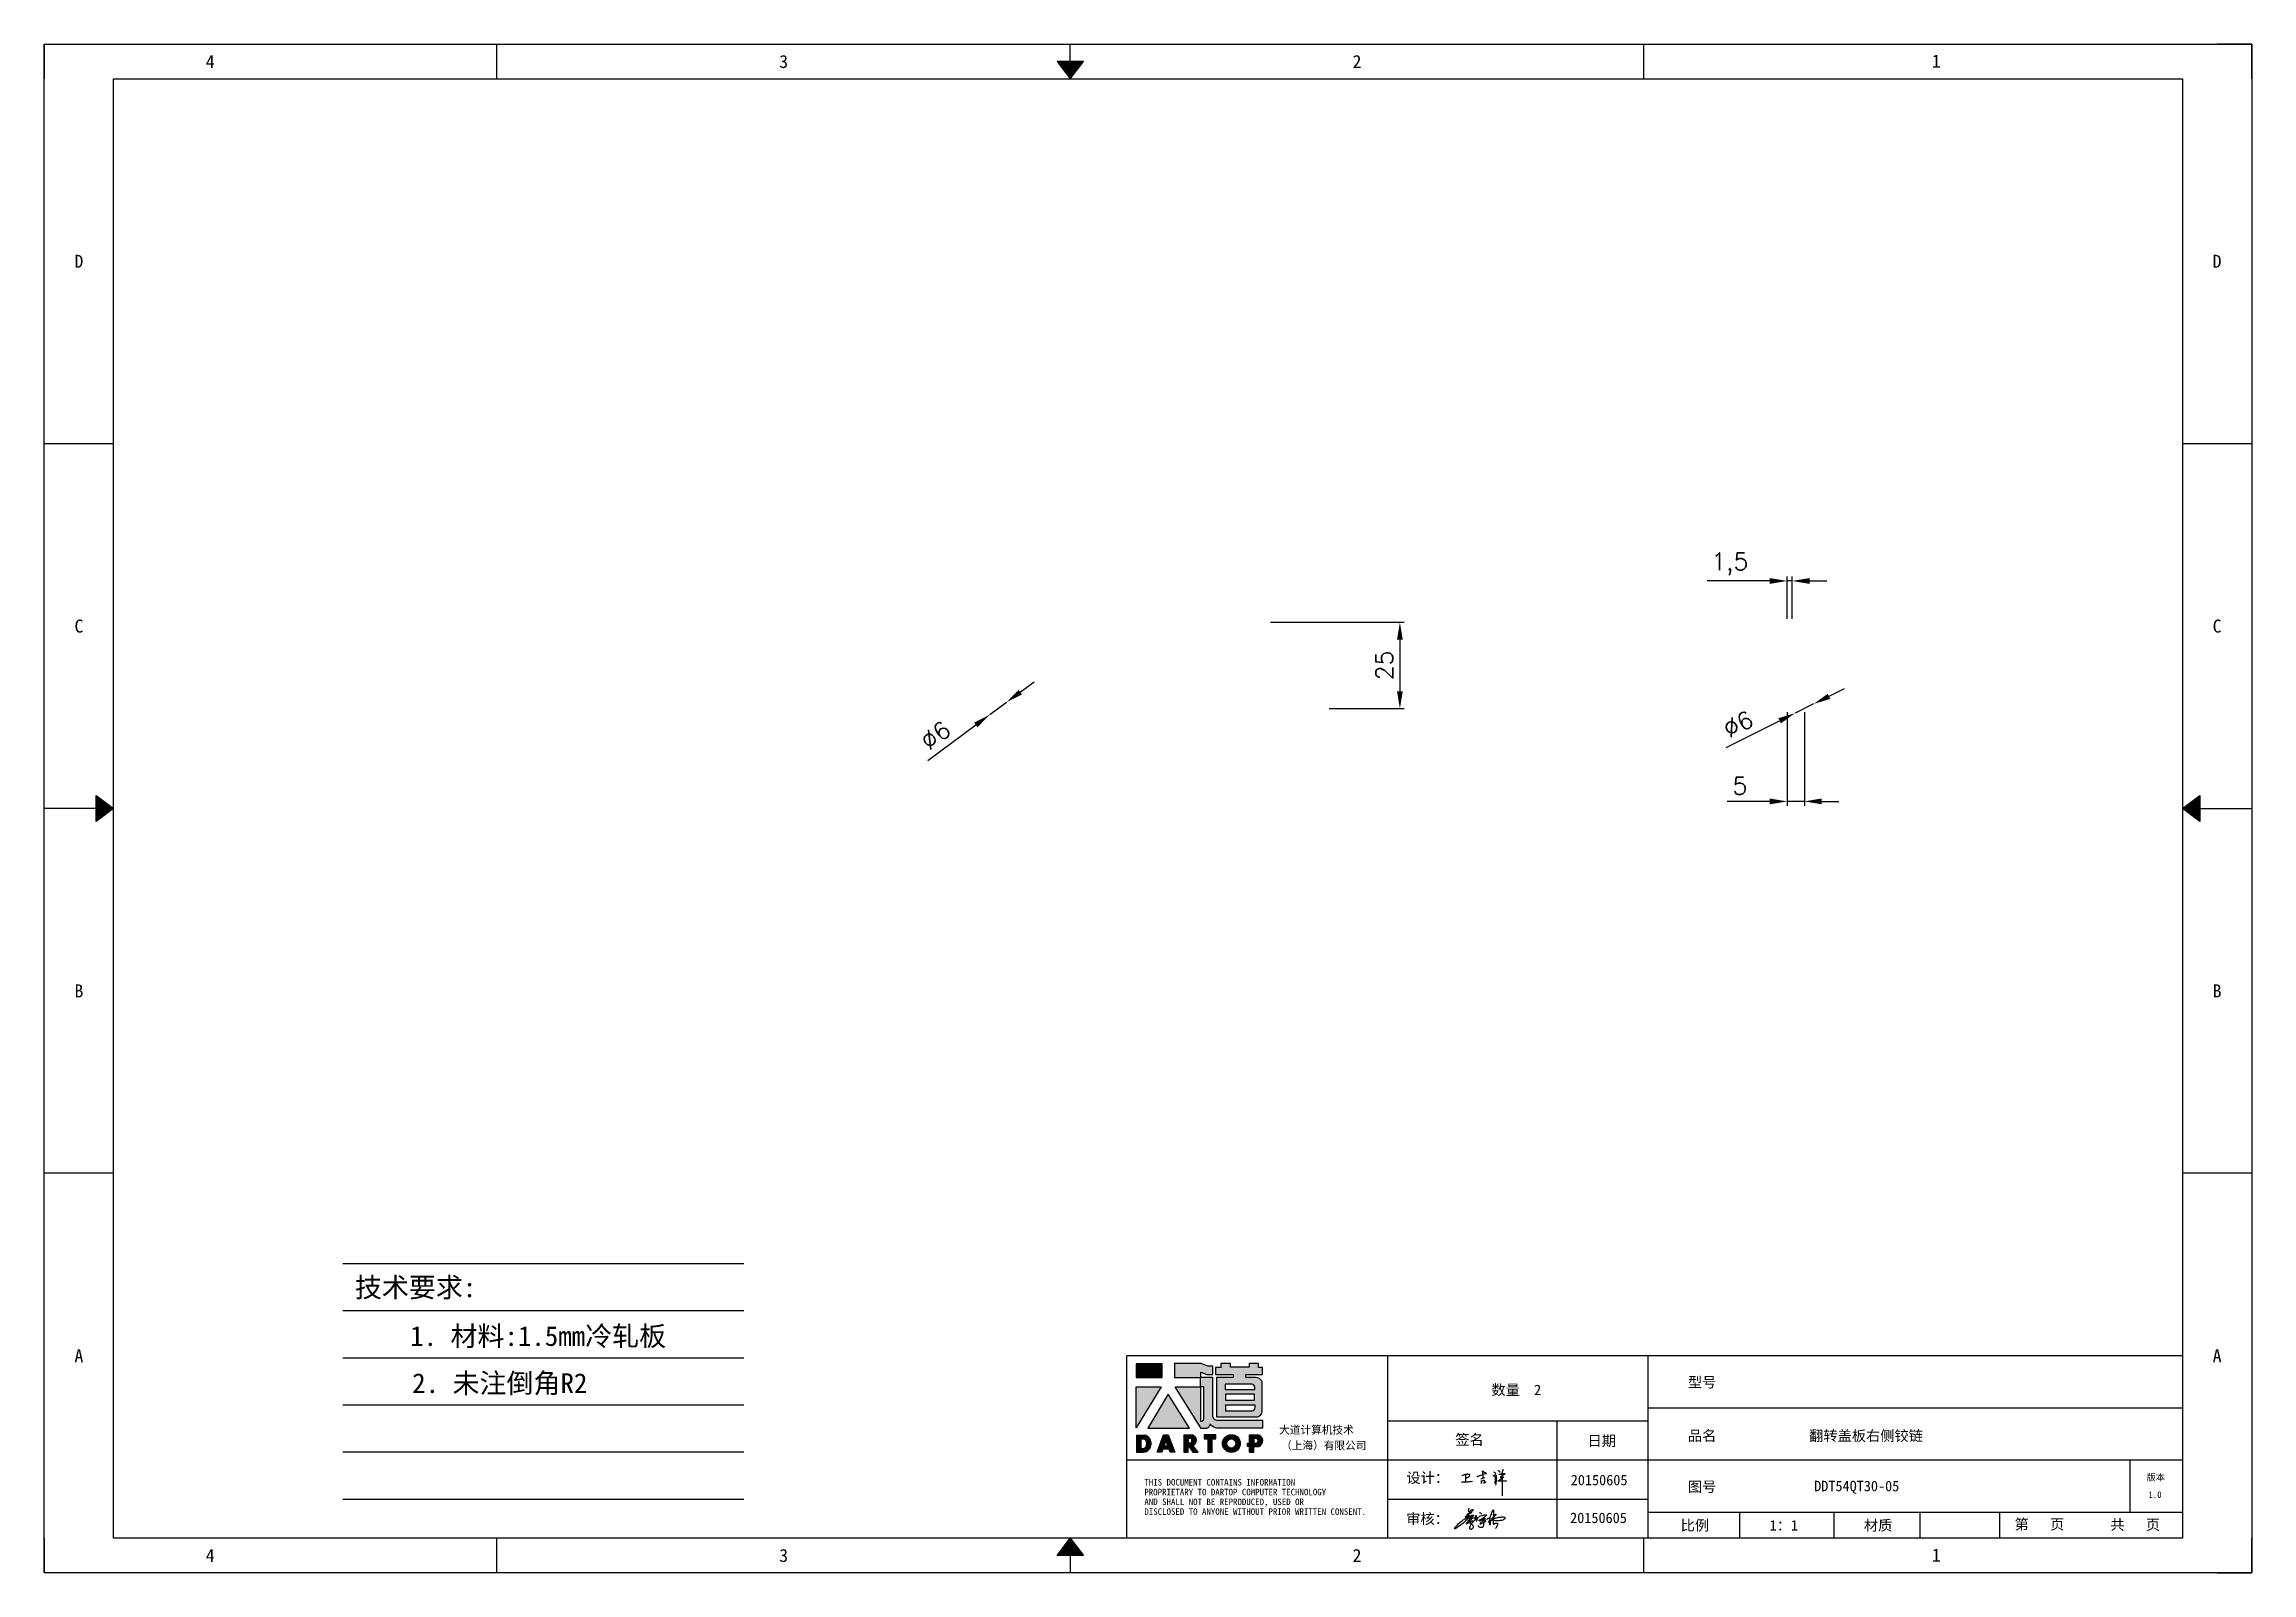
# Model space of a CAD drawing. Header units: millimetres. Extents: x 25928 to 50356, y -44172 to 20163.
# Drawn here: x 37550 to 38190, y -24390 to -23947 of the extents above; entities that cross this region are included whole.
import ezdxf
from ezdxf.enums import TextEntityAlignment as Align

# ---------------------------------------------------------------- set-up
doc = ezdxf.new("R2010")
doc.units = ezdxf.units.MM
doc.linetypes.add('DOT', pattern=[0.25, 0, -0.25])
doc.layers.add('4', color=7, linetype='Continuous')
doc.layers.add('print', color=30, linetype='Continuous')
doc.layers.add('dim', color=2, linetype='Continuous', lineweight=9)
doc.styles.add('Dartop', font='')
doc.styles.add('HZ', font='')
doc.styles.add('hzHT', font='simhei.ttf')
doc.styles.get("Standard").update_dxf_attribs({"font": 'txt', "bigfont": 'gbcbig.shx'})
doc.styles.get('Dartop').set_extended_font_data('FangSong_GB2312')
doc.styles.get('HZ').set_extended_font_data('SimSun')
doc.dimstyles.new('small', dxfattribs={"dimtxt": 5, "dimasz": 5, "dimexe": 1.25, "dimexo": 1, "dimgap": 2, "dimtad": 1, "dimtxsty": 'Standard', "dimcen": 2.5, "dimadec": 0, "dimazin": 0, "dimtfac": 1, "dimtmove": 0, "dimatfit": 3, "dimfxl": 0, "dimarcsym": 0})

msp = doc.modelspace()

# ---------------------------------------------------------------- texts
at = {"color": 0}
for s, height, style, p in [('1', 3.777, 'Dartop', (38098.12, -23951.915)), ('4', 3.777, 'Dartop', (37597.833, -23952.035)), ('3', 3.777, 'Dartop', (37764.022, -23952.035)), ('2', 3.777, 'Dartop', (37930.21, -23952.035)), ('D', 3.777, 'Dartop', (37559.771, -24009.949)), ('D', 3.777, 'Dartop', (38179.492, -24009.949)), ('C', 3.777, 'Dartop', (37559.771, -24115.705)), ('C', 3.777, 'Dartop', (38179.492, -24115.705)), ('B', 3.777, 'Dartop', (37559.771, -24221.462)), ('B', 3.777, 'Dartop', (38179.492, -24221.462)), ('A', 3.777, 'Dartop', (37559.771, -24327.218)), ('A', 3.777, 'Dartop', (38179.492, -24327.218)), ('型号', 3.0216, 'hzHT', (38030.24, -24334.904)), ('数量  2', 3.0216, 'hzHT', (37976.387, -24337.122)), ('签名', 3.0216, 'hzHT', (37962.813, -24351.522)), ('日期', 3.0216, 'hzHT', (38001.154, -24351.894)), ('品名', 3.0216, 'hzHT', (38030.24, -24350.415)), ('翻转盖板右侧铰链', 3.0216, 'hzHT', (38077.747, -24350.415)), ('20150605', 3.0216, 'hzHT', (38000.378, -24363.254)), ('图号', 3.0216, 'hzHT', (38030.24, -24365.184)), ('DDT54QT30-05', 3.0216, 'hzHT', (38075.048, -24364.987)), ('版本', 1.8885, 'hzHT', (38161.721, -24362.447)), ('1.0', 1.8885, 'Dartop', (38161.493, -24367.494)), ('20150605', 3.0216, 'hzHT', (38000.199, -24374.218)), ('比例', 3.0216, 'hzHT', (38028.133, -24376.397)), ('1：1', 3.0216, 'hzHT', (38053.932, -24376.397)), ('材质', 3.0216, 'hzHT', (38081.258, -24376.397)), ('第   页', 3.0216, 'hzHT', (38128, -24376.084)), ('共   页', 3.0216, 'hzHT', (38155.756, -24376.194)), ('4', 3.777, 'Dartop', (37597.833, -24385.132)), ('3', 3.777, 'Dartop', (37764.022, -24385.132)), ('2', 3.777, 'Dartop', (37930.21, -24385.132)), ('1', 3.777, 'Dartop', (38098.12, -24385.012))]:
    msp.add_text(s, height=height, dxfattribs=dict(at, style=style)).set_placement(p, align=Align.MIDDLE_CENTER)
at = {"style": 'HZ'}
for s, p in [('技术要求:', (37657.356, -24307.398)), ('      1. 材料:1.5mm冷轧板  ', (37685.072, -24321.52)), ('2. 未注倒角R2       ', (37695.402, -24335.17))]:
    msp.add_text(s, height=5.733, dxfattribs=at).set_placement(p, align=Align.MIDDLE_CENTER)
at = {"color": 0, "style": 'hzHT'}
for s, height, p in [('THIS DOCUMENT CONTAINS INFORMATION', 1.8885, (37868.581, -24364.855)), ('PROPRIETARY TO DARTOP COMPUTER TECHNOLOGY', 1.8885, (37868.581, -24367.688)), ('设计：', 3.0216, (37944.509, -24364.111)), ('AND SHALL NOT BE REPRODUCED, USED OR', 1.8885, (37868.581, -24370.521)), ('DISCLOSED TO ANYONE WITHOUT PRIOR WRITTEN CONSENT.', 1.8885, (37868.581, -24373.354)), ('审核：', 3.0216, (37944.464, -24376.01))]:
    msp.add_text(s, height=height, dxfattribs=at).set_placement(p)
at = {"layer": '4', "color": 0, "style": 'hzHT'}
for s, p in [('大道计算机技术', (37907.641, -24349.855)), ('（上海）有限公司', (37908.211, -24354.372))]:
    msp.add_text(s, height=2.2662, dxfattribs=at).set_placement(p)

# ---------------------------------------------------------------- blocks, each defined once
blk = doc.blocks.new('*D937')
at = {"layer": 'Defpoints', "color": 0}
for p in [(37823.75, -24141.39, 10.7), (37828.58, -24137.83, 10.7)]:
    blk.add_point(p, dxfattribs=at)
at = {"layer": 'dim', "color": 0, "lineweight": -2}
for p, q in [((37832.6, -24134.86), (37836.62, -24131.88)), ((37828.58, -24137.83), (37823.75, -24141.39)), ((37805.79, -24154.66), (37819.73, -24144.36))]:
    blk.add_line(p, q, dxfattribs=at)
at = {"layer": 'dim', "color": 0}
for points in [[(37832.1, -24134.18), (37833.1, -24135.53), (37828.58, -24137.83)], [(37819.24, -24143.69), (37820.23, -24145.03), (37823.75, -24141.39)]]:
    blk.add_solid(points, dxfattribs=at)
at = {"layer": 'dim', "color": 0, "insert": (37808.07, -24147.38), "char_height": 5, "attachment_point": 5, "rotation": 36.45241}
blk.add_mtext('∅6', dxfattribs=at)
blk = doc.blocks.new('*D938')
at = {"layer": 'Defpoints', "color": 0}
for p in [(37904.17, -24114.61, -10.8), (37921.17, -24139.61, -7.3), (37942.64, -24139.61)]:
    blk.add_point(p, dxfattribs=at)
at = {"layer": 'dim', "color": 0, "lineweight": -2}
for p, q in [((37905.17, -24114.61), (37943.89, -24114.61)), ((37942.64, -24119.61), (37942.64, -24134.61)), ((37922.17, -24139.61), (37943.89, -24139.61))]:
    blk.add_line(p, q, dxfattribs=at)
at = {"layer": 'dim', "color": 0}
for points in [[(37941.8, -24119.61), (37943.47, -24119.61), (37942.64, -24114.61)], [(37941.8, -24134.61), (37943.47, -24134.61), (37942.64, -24139.61)]]:
    blk.add_solid(points, dxfattribs=at)
at = {"layer": 'dim', "color": 0, "insert": (37938.14, -24127.11), "char_height": 5, "attachment_point": 5, "rotation": 90}
blk.add_mtext('25', dxfattribs=at)
blk = doc.blocks.new('*D939')
at = {"layer": 'Defpoints', "color": 0}
for p in [(38054.86, -24102.62), (38054.86, -24114.61, -674.27), (38056.36, -24114.61, -674.27)]:
    blk.add_point(p, dxfattribs=at)
at = {"layer": 'dim', "color": 0, "lineweight": -2}
for p, q in [((38049.86, -24102.62), (38031.69, -24102.62)), ((38054.86, -24113.61), (38054.86, -24101.37)), ((38056.36, -24102.62), (38054.86, -24102.62)), ((38056.36, -24113.61), (38056.36, -24101.37)), ((38061.36, -24102.62), (38066.36, -24102.62))]:
    blk.add_line(p, q, dxfattribs=at)
at = {"layer": 'dim', "color": 0}
for points in [[(38049.86, -24101.79), (38049.86, -24103.46), (38054.86, -24102.62)], [(38061.36, -24101.79), (38061.36, -24103.46), (38056.36, -24102.62)]]:
    blk.add_solid(points, dxfattribs=at)
at = {"layer": 'dim', "color": 0, "insert": (38038.27, -24097.71), "char_height": 5, "attachment_point": 5}
blk.add_mtext('1,5', dxfattribs=at)
blk = doc.blocks.new('*U862')
at = {"color": 254, "linetype": 'Continuous', "extrusion": (0, 0, -1)}
for points in [[(-17, 0.333), (-16.812, 0.25), (-17, 0.5)], [(-17, 0.333), (-17.188, 0.25), (-16.812, 0.25)], [(-17, 0.333), (-17, 0.5), (-17.188, 0.25)]]:
    blk.add_solid(points, dxfattribs=at)
blk = doc.blocks.new('*U861')
at = {"color": 254, "linetype": 'Continuous', "extrusion": (0, 0, -1)}
for points in [[(-33.167, 11), (-33, 11), (-33.25, 11.188)], [(-33.167, 11), (-33.25, 11.188), (-33.25, 10.812)], [(-33.167, 11), (-33.25, 10.812), (-33, 11)]]:
    blk.add_solid(points, dxfattribs=at)
blk = doc.blocks.new('*U863')
at = {"color": 254, "linetype": 'Continuous'}
for points in [[(17, 21.667), (17.188, 21.75), (16.812, 21.75)], [(17, 21.667), (16.812, 21.75), (17, 21.5)], [(17, 21.667), (17, 21.5), (17.188, 21.75)]]:
    blk.add_solid(points, dxfattribs=at)
blk = doc.blocks.new('*U860')
at = {"color": 254, "linetype": 'Continuous', "extrusion": (0, 0, -1)}
for points in [[(-0.833, 11), (-0.75, 10.812), (-0.75, 11.188)], [(-0.833, 11), (-0.75, 11.188), (-1, 11)], [(-0.833, 11), (-1, 11), (-0.75, 10.812)]]:
    blk.add_solid(points, dxfattribs=at)
blk = doc.blocks.new('dadao')
for p, q in [((48, 19.2), (44.9, 10.4)), ((44.9, 10.4), (51.2, 10.4)), ((51.2, 10.4), (48, 19.2))]:
    blk.add_line(p, q)
for points in [[(41.8, 121.6), (41.8, 143.7), (-0.4, 143.7), (-0.4, 121.6), (41.8, 121.6)], [(104.8, 122), (104.8, 130.3), (114.1, 126.3), (124.2, 126.3), (124.2, 139.6), (115.9, 139.6), (105.1, 143.9), (61.5, 143.9)], [(61.7, 144), (61.7, 121.3), (103.9, 121.3)], [(113.4, 38.7), (105.1, 38.7), (63, 106.5), (103.9, 106.5), (103.9, 120.9), (103.9, 121.3)], [(109.7, 53.6), (109.7, 106.2), (104.3, 106.2), (104.3, 50.4), (106.6, 50.4)], [(144.6, 94.4), (144.6, 84.8), (192, 84.8), (192, 94.1), (144.9, 94.1)], [(120.2, 45), (119.5, 45), (119.5, 44.6)], [(0, 28), (0, 0), (11.8, 0)], [(0.1, 28), (14, 28)], [(7.1, 21.8), (7.1, 6.1), (12, 6.1)], [(7.1, 21.8), (11.4, 21.8)], [(76.8, 28.2), (76.8, 0), (84.1, 0), (84.1, 11.1), (91.6, -0.1), (100.3, -0.1), (91.7, 11.1)], [(76.8, 28.2), (90.6, 28.2)], [(84, 22.7), (84, 15.3), (87.2, 15.3)], [(84, 22.7), (87.3, 22.7)], [(183.7, 0), (183.7, 9.6), (180.6, 9.6), (180.6, 14.9), (183.8, 14.9), (183.8, 28.1), (196.1, 28.1), (196.5, 28.1)], [(183.7, 0), (190.9, 0), (190.9, 9.6), (198.8, 9.6)], [(194.9, 22.3), (190.8, 22.3), (190.8, 15), (194.4, 15)]]:
    blk.add_lwpolyline(points)
blk.add_lwpolyline([(137.1, 144.2), (137.1, 137.9), (128.3, 137.9), (128.3, 126.5), (157.3, 126.5), (157.3, 121.5), (130.3, 121.5), (130.3, 57.5), (194.4, 57.5, 0.414214), (204.4, 67.5), (204.4, 111.3, 0.414214), (194.4, 121.3), (177.5, 121.3), (177.5, 126.3), (204.7, 126.3), (204.7, 137.7), (198.2, 137.7), (198.2, 143.9), (183.3, 143.9), (183.3, 138), (153, 138), (153, 144.2), (137.1, 144.2)], format="xyb", close=True)
for points in [[(104.8, 122), (123.4, 122), (123.4, 60, 0.414214), (131.4, 52), (204.8, 52), (204.8, 39.1), (131.7, 39.1)], [(144.3, 110.8), (144.3, 101.8), (192.3, 101.8), (192.3, 105.5, 0.414214), (187.3, 110.5), (144.3, 110.5)], [(144.6, 77), (144.6, 67.5), (187.6, 67.5, 0.414214), (192.6, 72.5), (192.6, 76.4), (144.6, 76.4)]]:
    blk.add_lwpolyline(points, format="xyb")
for points in [[(-0.3, 106.2), (40.4, 106.2), (-0.3, 39.7), (-0.3, 106.2)], [(51.7, 94.1), (18.4, 39.3), (86.2, 39.3)], [(43.8, 28.2), (51.8, 28.2), (62.6, -0.1), (55, -0.1), (53.2, 5), (42.9, 5), (41.1, 0), (33.6, 0)], [(110, 28.1), (110, 21.9), (116, 21.9), (116, -0.1), (123.2, -0.1), (123.2, 22), (129.2, 22), (129.2, 28.1), (110, 28.1)]]:
    blk.add_lwpolyline(points, close=True)
for radius in [14.5, 7.44]:
    blk.add_circle((154.2, 14.2), radius)
for centre, radius, start, end in [((99.2, 60.7), 12.6, 305.6399, 325.969), ((111.6, 46.7), 8.19, 282.9811, 347.6627), ((136, 61.7), 22.9, 226.7358, 259.3209), ((8.5, 13.9), 8.49, 294.2143, 69.7177), ((9.6, 14.2), 14.4, 278.6604, 72.3203), ((86.4, 19), 3.8, 282.527, 76.7196), ((88.6, 19.4), 8.95, 290.6073, 77.2124), ((193.7, 18.7), 3.8, 280.9891, 72.5513), ((195.7, 18.6), 9.51, 288.8959, 85.2442)]:
    blk.add_arc(centre, radius, start, end)
blk = doc.blocks.new('h')
for p, q in [((20768.1, -2360.9), (20773, -2359.1)), ((20769.5, -2366.9), (20769.8, -2370.6)), ((20769.8, -2370.6), (20770.9, -2378)), ((20770.9, -2378), (20771.5, -2370.6)), ((20772.4, -2369.3), (20774.9, -2367.8)), ((20773, -2359.1), (20784.1, -2355.2)), ((20773.3, -2331.8), (20775.3, -2338.7)), ((20789.1, -2340.9), (20773.5, -2331.9)), ((20775.3, -2338.7), (20775.6, -2351.2)), ((20775.6, -2351.2), (20775.5, -2357.3)), ((20782.2, -2369.2), (20780, -2377.1)), ((20780, -2377.1), (20788.3, -2371.3)), ((20780.1, -2366.4), (20780.8, -2366.4)), ((20781.9, -2367.4), (20782.2, -2369.2)), ((20845.7, -2343.5), (20848.4, -2353)), ((20848.9, -2370.3), (20847.9, -2424)), ((20848.4, -2353), (20848.9, -2370.3))]:
    blk.add_line(p, q)
for points in [[(20696.6, -2372.4, 0.002073), (20710.6, -2371.9, 0.016137), (20719.6, -2371.3, 0.008314), (20736.9, -2369.3)], [(20699.1, -2348.2, -0.029745), (20704.6, -2345.4, -0.046842), (20708.4, -2344.2, -0.00919), (20714.3, -2343, -0.018517), (20717.2, -2342.5, -0.037841), (20720.3, -2342.4, -0.039541), (20723.2, -2342.8, -0.149785), (20726, -2344.3, -0.204935), (20726.9, -2346.6, -0.074872), (20726.5, -2348.3, -0.061615), (20725.6, -2350.3, -0.034204), (20723.8, -2352.6, -0.045776), (20722.3, -2354.1, -0.054985), (20720.4, -2355.3, -0.036348), (20717.3, -2356.5, -0.067752), (20715.7, -2356.8, -0.043553), (20713.2, -2356.7)], [(20755, -2351.9, -0.024077), (20759.9, -2350.1, -0.013147), (20768.7, -2346.5, -0.00522), (20775.4, -2344.1, -0.018517), (20777.3, -2343.4, -0.008274), (20786.3, -2341, -0.039541), (20788.3, -2340.8, -0.079216), (20789.4, -2341, -0.204935)], [(20813.5, -2350.1, 0.007348), (20815.9, -2348.7, 0.008421), (20818, -2347.3, 0.009459), (20819.7, -2346.2, -0.016325), (20820.7, -2345.5, -0.173771), (20821.8, -2345.3, -0.085159), (20823.9, -2346, -0.125883), (20826, -2347.9, -0.160659), (20826.6, -2350.1, -0.010447), (20826.5, -2352.3, -0.008247), (20826.2, -2355.1, -0.002698), (20825.3, -2374, 0.001562), (20823.9, -2383.7, 0.016137)], [(20816.8, -2335, -0.053561), (20819.6, -2336.1, -0.075272), (20821.3, -2337.3, -0.005295), (20822.5, -2338.5, -0.009337), (20823.1, -2339.1, -0.026146), (20823.7, -2339.8, -0.016644), (20824.5, -2340.9)], [(20832.1, -2329.2, -0.053561), (20834.9, -2330.3, -0.075272), (20836.7, -2331.5, -0.005295), (20837.8, -2332.6, -0.009337), (20838.5, -2333.3, -0.026146), (20839, -2334, -0.016644), (20839.8, -2335.1)], [(20836, -2343.7, -0.02797), (20842.1, -2342.6, -0.048868), (20845.6, -2342.2, -0.00919), (20851.1, -2341.4, -0.018517), (20853.9, -2341.1, -0.037841), (20856.7, -2341.2, -0.039541), (20859.4, -2341.6, -0.018282), (20840.6, -2354.7, -0.000937)], [(20847.6, -2340.2, 0.021784), (20849.6, -2335.9, 0.028296), (20850.8, -2332.4, 0.008136), (20851.9, -2328.2, 0.028913), (20852.2, -2327, 0.08193), (20852.1, -2325.9, 0.075058), (20851.7, -2324.7, 0.275043)]]:
    blk.add_lwpolyline(points, format="xyb")
for points in [[(20711.3, -2343.5), (20711.3, -2343.5), (20711.5, -2355.8), (20710.7, -2368), (20710.6, -2371.9)], [(20821.5, -2350.6), (20822.4, -2359.2), (20822.2, -2364.9), (20821.7, -2369), (20821.3, -2376.3), (20823.6, -2368.5), (20827.2, -2366.3), (20829.5, -2366.3)], [(20840.6, -2354.7), (20850, -2354.7), (20855, -2354.3), (20845.9, -2361.1), (20840.5, -2364), (20833, -2367.5), (20863.2, -2367.4), (20865.9, -2367.3)]]:
    blk.add_lwpolyline(points)
for centre, radius, start, end in [((20773.7, -2371.2), 2.3, 121.9907, 163.60158), ((20787.5, -2406), 40.3, 100.61827, 108.24823), ((20780.8, -2367.6), 1.15, 9.4675, 90)]:
    blk.add_arc(centre, radius, start, end)
blk = doc.blocks.new('*D950')
at = {"layer": 'Defpoints', "color": 0}
for p in [(38054.86, -24139.61, -664.09), (38059.86, -24139.61, -664.09), (38054.86, -24166.53)]:
    blk.add_point(p, dxfattribs=at)
at = {"layer": 'dim', "color": 0, "lineweight": -2}
for p, q in [((38054.86, -24140.61), (38054.86, -24167.78)), ((38059.86, -24140.61), (38059.86, -24167.78)), ((38049.86, -24166.53), (38037.52, -24166.53)), ((38059.86, -24166.53), (38054.86, -24166.53)), ((38064.86, -24166.53), (38069.86, -24166.53))]:
    blk.add_line(p, q, dxfattribs=at)
at = {"layer": 'dim', "color": 0}
for points in [[(38049.86, -24165.69), (38049.86, -24167.36), (38054.86, -24166.53)], [(38064.86, -24165.69), (38064.86, -24167.36), (38059.86, -24166.53)]]:
    blk.add_solid(points, dxfattribs=at)
at = {"layer": 'dim', "color": 0, "insert": (38041.19, -24162.03), "char_height": 5, "attachment_point": 5}
blk.add_mtext('5', dxfattribs=at)
blk = doc.blocks.new('*D951')
at = {"layer": 'Defpoints', "color": 0}
for p in [(38057.17, -24140.94, -747.09), (38062.54, -24138.28, -747.09)]:
    blk.add_point(p, dxfattribs=at)
at = {"layer": 'dim', "color": 0, "lineweight": -2}
for p, q in [((38067.02, -24136.05), (38071.5, -24133.83)), ((38062.54, -24138.28), (38057.17, -24140.94)), ((38037.16, -24150.87), (38052.69, -24143.16))]:
    blk.add_line(p, q, dxfattribs=at)
at = {"layer": 'dim', "color": 0}
for points in [[(38066.65, -24135.31), (38067.39, -24136.8), (38062.54, -24138.28)], [(38052.32, -24142.42), (38053.06, -24143.91), (38057.17, -24140.94)]]:
    blk.add_solid(points, dxfattribs=at)
at = {"layer": 'dim', "color": 0, "insert": (38040.69, -24144.1), "char_height": 5, "attachment_point": 5, "rotation": 26.39106}
blk.add_mtext('∅6', dxfattribs=at)
blk = doc.blocks.new('CAIYUQIANG')
for p, q in [((27648.2, -25062.5), (27649.9, -25061)), ((27649.9, -25061), (27651.9, -25059.4)), ((27651.9, -25059.4), (27654.7, -25057.2)), ((27654.7, -25057.2), (27656.5, -25055.9)), ((27656.5, -25055.9), (27658.3, -25054.6)), ((27659.8, -25060.4), (27656.6, -25063.3)), ((27658.3, -25054.6), (27659.6, -25053.7)), ((27659.6, -25053.7), (27662.2, -25052.1)), ((27660.6, -25059.8), (27659.8, -25060.4)), ((27663.6, -25056.9), (27660.6, -25059.8)), ((27662.2, -25052.1), (27664.9, -25050.5)), ((27662.9, -25048.8), (27669.7, -25045.8)), ((27663.2, -25048.6), (27662.9, -25048.8)), ((27663.6, -25048.1), (27663.2, -25048.6)), ((27665.3, -25046.6), (27663.6, -25048.1)), ((27666.3, -25053.5), (27663.6, -25056.9)), ((27664.9, -25050.5), (27668.5, -25048.7)), ((27667.5, -25060.4), (27664.9, -25062)), ((27667.4, -25044.9), (27665.3, -25046.6)), ((27675.7, -25037.4), (27665.9, -25043)), ((27665.9, -25043), (27677.3, -25038.1)), ((27668.2, -25051.4), (27666.3, -25053.5)), ((27670.6, -25042.2), (27667.4, -25044.9)), ((27670.3, -25058.4), (27667.5, -25060.4)), ((27667.7, -25061.6), (27670.5, -25060.2)), ((27670.9, -25048.6), (27668.2, -25051.4)), ((27668.5, -25048.7), (27673.6, -25046.3)), ((27668.6, -25056), (27674.9, -25053.6)), ((27672.1, -25054.2), (27668.6, -25056)), ((27670.4, -25028.6), (27669.5, -25034.5)), ((27669.5, -25034.5), (27670.5, -25036.5)), ((27669.7, -25045.8), (27671.3, -25045.2)), ((27672, -25057.1), (27670.3, -25058.4)), ((27670.5, -25036.5), (27674.7, -25033.4)), ((27670.5, -25060.2), (27673.3, -25059)), ((27677.3, -25038.1), (27670.6, -25042.2)), ((27671.5, -25047.3), (27670.9, -25048.6)), ((27671.2, -25051), (27679.4, -25049.8)), ((27674.1, -25050.1), (27671.2, -25051)), ((27671.3, -25045.2), (27672.1, -25045.7)), ((27672.1, -25046.2), (27671.5, -25047.3)), ((27672.5, -25060.1), (27671.9, -25060.4)), ((27671.9, -25060.4), (27674.3, -25061.5)), ((27673.8, -25055.8), (27672, -25057.1)), ((27672.1, -25045.7), (27672.1, -25046.2)), ((27675.9, -25052.3), (27672.1, -25054.2)), ((27673.8, -25059.6), (27672.5, -25060.1)), ((27673.3, -25059), (27675.5, -25058)), ((27673.6, -25046.3), (27677.4, -25044.5)), ((27676.2, -25054), (27673.8, -25055.8)), ((27675.2, -25059.1), (27673.8, -25059.6)), ((27676.5, -25048.8), (27674.1, -25050.1)), ((27674.7, -25033.4), (27678, -25031.9)), ((27674.9, -25053.6), (27676.8, -25053.2)), ((27677.8, -25058), (27675.2, -25059.1)), ((27675.5, -25058), (27677.9, -25056.9)), ((27679.9, -25033), (27675.7, -25037.4)), ((27678.6, -25051.7), (27675.9, -25052.3)), ((27677.2, -25053.4), (27676.2, -25054)), ((27679.1, -25047.4), (27676.5, -25048.8)), ((27676.8, -25053.2), (27677.2, -25053.4)), ((27677.4, -25044.5), (27680, -25043.8)), ((27677.5, -25061.9), (27679.6, -25059.6)), ((27679, -25057.7), (27677.8, -25058)), ((27677.9, -25056.9), (27680, -25056.9)), ((27678, -25031.9), (27679.7, -25031.6)), ((27683.3, -25050.5), (27678.6, -25051.7)), ((27680, -25057.5), (27679, -25057.7)), ((27680.6, -25045.9), (27679.1, -25047.4)), ((27679.4, -25049.8), (27681.5, -25049.6)), ((27679.6, -25059.6), (27680.6, -25058.4)), ((27679.7, -25031.6), (27680.1, -25032.2)), ((27680.1, -25032.2), (27679.9, -25033)), ((27680, -25043.8), (27681.2, -25043.8)), ((27680, -25056.9), (27680.5, -25057.1)), ((27680.5, -25057.1), (27680, -25057.5)), ((27681.2, -25044.7), (27680.6, -25045.9)), ((27680.6, -25058.4), (27681.3, -25057.6)), ((27681.2, -25043.8), (27681.2, -25044.7)), ((27681.3, -25057.6), (27682.9, -25055.7)), ((27681.5, -25049.6), (27682.7, -25049.7)), ((27682.7, -25049.7), (27683.3, -25050.5)), ((27682.9, -25055.7), (27683.9, -25054.7)), ((27683.9, -25054.7), (27684.6, -25054)), ((27684.6, -25054), (27685.6, -25053.1)), ((27685.6, -25053.1), (27686, -25048.7)), ((27686, -25048.7), (27686.1, -25046.8)), ((27686.1, -25046.8), (27686.2, -25045.4)), ((27686.2, -25045.4), (27686.3, -25045)), ((27686.3, -25045), (27686.6, -25045)), ((27686.6, -25045), (27686.7, -25045.1)), ((27686.7, -25045.1), (27686.9, -25049.2)), ((27686.9, -25049.2), (27686.9, -25051.7)), ((27686.9, -25051.7), (27686.9, -25054.8)), ((27686.9, -25054.8), (27686.9, -25055.8)), ((27686.9, -25055.8), (27687, -25056.5)), ((27687, -25056.5), (27687.2, -25056.9)), ((27687.2, -25056.9), (27687.5, -25056.9)), ((27687.5, -25056.9), (27687.8, -25056.5)), ((27687.8, -25056.5), (27688, -25055.9)), ((27688, -25055.9), (27688.6, -25054.6)), ((27688.6, -25054.6), (27689.1, -25053.3)), ((27689.1, -25053.3), (27689.5, -25052.1)), ((27689.5, -25052.1), (27690.2, -25050.1)), ((27690.2, -25050.1), (27690.5, -25049.4)), ((27690.5, -25049.4), (27691.2, -25048.7)), ((27691.2, -25048.7), (27693.8, -25046.9)), ((27692.5, -25055.7), (27691.9, -25055.8)), ((27691.9, -25055.8), (27691.9, -25056.2)), ((27691.9, -25056.2), (27693.4, -25056.2)), ((27693.9, -25055.2), (27692.5, -25055.7)), ((27693.4, -25056.2), (27695.2, -25055.9)), ((27693.8, -25046.9), (27694.7, -25046.4)), ((27697.3, -25053.7), (27693.9, -25055.2)), ((27694.7, -25046.4), (27695.8, -25045.9)), ((27695.2, -25055.9), (27696.4, -25055.5)), ((27696.5, -25061.2), (27695.5, -25062.1)), ((27695.8, -25045.9), (27698.2, -25045)), ((27696.4, -25055.5), (27698.6, -25054.5)), ((27698, -25059.9), (27696.5, -25061.2)), ((27700.1, -25052.2), (27697.3, -25053.7)), ((27700.7, -25057.4), (27698, -25059.9)), ((27698.2, -25045), (27699.9, -25044.7)), ((27698.6, -25054.5), (27700.1, -25053.8)), ((27698.7, -25062.4), (27701.9, -25060.7)), ((27699.9, -25044.7), (27702.8, -25044)), ((27703.1, -25050.1), (27700.1, -25052.2)), ((27700.1, -25053.8), (27701.4, -25053.2)), ((27703.2, -25055.4), (27700.7, -25057.4)), ((27701.4, -25053.2), (27703, -25052.5)), ((27701.9, -25060.7), (27705, -25058.6)), ((27702.8, -25044), (27704.8, -25043.7)), ((27703, -25052.5), (27704.6, -25051.8)), ((27703.4, -25059.2), (27703, -25063.9)), ((27705.3, -25048.2), (27703.1, -25050.1)), ((27705.1, -25053.8), (27703.2, -25055.4)), ((27703.5, -25058.1), (27703.4, -25059.2)), ((27703.9, -25057), (27703.5, -25058.1)), ((27704.3, -25056.3), (27703.9, -25057)), ((27704.9, -25055.3), (27704.3, -25056.3)), ((27704.6, -25051.8), (27705.9, -25051.1)), ((27704.8, -25043.7), (27707, -25043.4)), ((27705.1, -25055), (27704.9, -25055.3)), ((27705, -25058.6), (27706.4, -25057.7)), ((27706, -25052.8), (27705.1, -25053.8)), ((27706.3, -25055), (27705.1, -25055)), ((27708, -25045.9), (27705.3, -25048.2)), ((27705.9, -25051.1), (27706.4, -25051.1)), ((27706.6, -25051.6), (27706, -25052.8)), ((27706.8, -25055.3), (27706.3, -25055)), ((27706.4, -25051.1), (27706.6, -25051.6)), ((27706.4, -25057.7), (27707.4, -25057)), ((27707.5, -25055.8), (27706.8, -25055.3)), ((27707, -25043.4), (27708, -25043.4)), ((27707.4, -25057), (27707.8, -25056.8)), ((27707.8, -25056.8), (27707.5, -25055.8)), ((27708, -25043.4), (27709, -25043.5)), ((27710.1, -25044), (27708, -25045.9)), ((27709, -25043.5), (27709.7, -25043.8)), ((27709.7, -25043.8), (27710.1, -25044)), ((27710, -25054.2), (27711.2, -25052.7)), ((27711.2, -25052.7), (27712.6, -25051.4)), ((27712.6, -25051.4), (27713.4, -25050.9)), ((27713.4, -25050.9), (27714.2, -25050.8)), ((27713.7, -25060.6), (27714.5, -25059.1)), ((27714, -25059.3), (27713.7, -25060.1)), ((27713.7, -25060.1), (27713.7, -25060.6)), ((27714.3, -25058.6), (27714, -25059.3)), ((27714.2, -25050.8), (27715, -25050.8)), ((27715, -25056.9), (27714.3, -25058.6)), ((27714.5, -25059.1), (27715.1, -25058.3)), ((27715, -25050.8), (27715.4, -25050.8)), ((27715.5, -25055.4), (27715, -25056.9)), ((27715.1, -25058.3), (27715.6, -25057.9)), ((27715.4, -25050.8), (27715.6, -25051)), ((27715.9, -25053.9), (27715.5, -25055.4)), ((27715.6, -25051), (27715.8, -25051.2)), ((27715.6, -25057.9), (27716.2, -25057.8)), ((27715.8, -25051.2), (27715.9, -25051.2)), ((27715.9, -25051.2), (27716, -25051.4)), ((27716, -25053.3), (27715.9, -25053.9)), ((27716, -25051.4), (27716, -25051.4)), ((27716, -25051.4), (27716, -25051.5)), ((27716, -25051.5), (27716.1, -25051.6)), ((27716.1, -25052.4), (27716, -25053.3)), ((27716.1, -25051.6), (27716.1, -25051.8)), ((27716.1, -25051.8), (27716.1, -25052.4)), ((27716.2, -25057.8), (27716.9, -25057.9)), ((27716.8, -25062.6), (27717, -25060.1)), ((27716.9, -25057.9), (27717.2, -25058.1)), ((27717, -25060.1), (27717.1, -25058.6)), ((27717.1, -25058.6), (27717.2, -25057.5)), ((27717.2, -25057.5), (27717.7, -25052.4)), ((27717.2, -25058.1), (27717.6, -25058.7)), ((27717.6, -25058.7), (27717.6, -25060.8)), ((27717.6, -25060.8), (27717.6, -25062.5)), ((27717.7, -25050), (27718.5, -25046)), ((27717.7, -25052.4), (27717.7, -25050)), ((27718.5, -25046), (27720.2, -25040.9)), ((27719, -25056.7), (27720.6, -25055.2)), ((27719, -25056.7), (27720.6, -25055.4)), ((27720.6, -25055.4), (27719, -25056.7)), ((27719.4, -25056.1), (27719, -25056.7)), ((27720.3, -25054.8), (27719.4, -25056.1)), ((27720.2, -25040.9), (27720.7, -25039.5)), ((27721, -25053.7), (27720.3, -25054.8)), ((27720.6, -25055.2), (27721.9, -25054.1)), ((27720.7, -25039.5), (27721.2, -25038)), ((27722.6, -25051.2), (27721, -25053.7)), ((27721.2, -25038), (27721.6, -25036.6)), ((27721.6, -25036.6), (27722.4, -25034.9)), ((27721.8, -25052.4), (27722.1, -25051.2)), ((27721.9, -25054.1), (27721.8, -25052.4)), ((27721.9, -25054.1), (27723.5, -25052.8)), ((27722.2, -25054.5), (27721.9, -25054.1)), ((27722.1, -25051.2), (27722.6, -25049.3)), ((27723.2, -25055.7), (27722.2, -25054.5)), ((27722.4, -25034.9), (27723.3, -25033.3)), ((27722.6, -25049.3), (27723.4, -25048.2)), ((27723.9, -25049.1), (27722.6, -25051.2)), ((27725.1, -25056.1), (27723.2, -25055.7)), ((27723.3, -25033.3), (27723.8, -25032.7)), ((27723.4, -25048.2), (27724, -25048.2)), ((27723.5, -25052.8), (27725.7, -25051.8)), ((27723.8, -25032.7), (27724.4, -25032.7)), ((27724.9, -25047.9), (27723.9, -25049.1)), ((27724.2, -25041.9), (27724, -25042.9)), ((27724, -25042.9), (27724, -25043.8)), ((27724, -25043.8), (27724.5, -25044.5)), ((27724, -25048.2), (27725, -25049.3)), ((27724.3, -25057.3), (27724.1, -25059.8)), ((27724.1, -25059.8), (27724.2, -25062.5)), ((27724.7, -25038.7), (27724.2, -25041.9)), ((27724.8, -25054.3), (27724.3, -25057.3)), ((27724.3, -25057.3), (27724.3, -25057.3)), ((27724.4, -25032.7), (27724.8, -25033.4)), ((27724.5, -25044.5), (27724.9, -25044.1)), ((27726, -25051.7), (27724.6, -25052.3)), ((27724.6, -25052.3), (27724.8, -25054.3)), ((27724.9, -25037.3), (27724.7, -25038.7)), ((27724.8, -25033.4), (27725.1, -25034.5)), ((27725.1, -25035.4), (27724.9, -25037.3)), ((27724.9, -25044.1), (27726.2, -25043.2)), ((27726.1, -25047), (27724.9, -25047.9)), ((27725, -25049.3), (27726, -25051.7)), ((27725.1, -25034.5), (27725.1, -25035.4)), ((27728.6, -25056.9), (27725.1, -25056.1)), ((27725.7, -25051.8), (27728.1, -25050.8)), ((27727.7, -25045.8), (27726.1, -25047)), ((27726.2, -25043.2), (27727.3, -25042.5)), ((27727.3, -25042.5), (27728.7, -25041.6)), ((27728.8, -25044.9), (27727.7, -25045.8)), ((27728.1, -25050.8), (27730.4, -25049.9)), ((27731.5, -25056.9), (27728.6, -25056.9)), ((27728.7, -25041.6), (27729.4, -25041.6)), ((27729.8, -25043.2), (27728.8, -25044.9)), ((27729.4, -25041.6), (27729.8, -25042.2)), ((27729.8, -25042.2), (27729.8, -25043.2)), ((27730.4, -25049.9), (27734.3, -25049)), ((27734.6, -25056.9), (27731.5, -25056.9)), ((27734.3, -25049), (27736.4, -25048.5)), ((27736.4, -25056.9), (27734.6, -25056.9)), ((27736.4, -25048.5), (27738, -25048.5)), ((27737.5, -25056.9), (27736.4, -25056.9)), ((27739.9, -25056.2), (27737.5, -25056.9)), ((27738, -25048.5), (27741.4, -25048.2)), ((27742.8, -25055.5), (27739.9, -25056.2)), ((27741.4, -25048.2), (27743.3, -25048.1)), ((27745.3, -25054.8), (27742.8, -25055.5)), ((27743.3, -25048.1), (27745.9, -25048.1)), ((27747, -25053.9), (27745.3, -25054.8)), ((27745.9, -25048.1), (27747.9, -25048.3)), ((27749, -25052.8), (27747, -25053.9)), ((27747.9, -25048.3), (27749.6, -25048.7)), ((27749.8, -25051.7), (27749, -25052.8)), ((27749.6, -25048.7), (27750.5, -25049.8)), ((27750.6, -25050.8), (27749.8, -25051.7)), ((27750.5, -25049.8), (27750.6, -25050.8)), ((27639.2, -25074.1), (27639.8, -25072.4)), ((27640.1, -25074.1), (27639.2, -25074.1)), ((27639.8, -25072.4), (27641, -25070.5)), ((27641.8, -25073.4), (27640.1, -25074.1)), ((27641, -25070.5), (27642.4, -25068.7)), ((27643.4, -25072.1), (27641.8, -25073.4)), ((27642.4, -25068.7), (27644.1, -25066.6)), ((27645.7, -25070.6), (27643.4, -25072.1)), ((27644.1, -25066.6), (27646.1, -25064.4)), ((27649.4, -25068), (27645.7, -25070.6)), ((27646.1, -25064.4), (27648.2, -25062.5)), ((27653.3, -25065.6), (27649.4, -25068)), ((27656.6, -25063.3), (27653.3, -25065.6)), ((27664.9, -25062.9), (27667.7, -25061.6)), ((27664.9, -25062), (27664.9, -25062.9)), ((27672.7, -25072.4), (27673.6, -25068.9)), ((27672.7, -25073.7), (27672.7, -25072.4)), ((27672.9, -25074.4), (27672.7, -25073.7)), ((27673.5, -25075.1), (27672.9, -25074.4)), ((27674.1, -25075.4), (27673.5, -25075.1)), ((27673.6, -25068.9), (27674.3, -25066.8)), ((27675, -25075.4), (27674.1, -25075.4)), ((27674.3, -25061.5), (27677.2, -25063.7)), ((27674.3, -25066.8), (27675.3, -25065)), ((27676.4, -25074.9), (27675, -25075.4)), ((27675.3, -25065), (27676.4, -25063.4)), ((27676.4, -25063.4), (27677.5, -25061.9)), ((27677.2, -25074.4), (27676.4, -25074.9)), ((27677.2, -25063.7), (27678.8, -25065.4)), ((27678.3, -25073.5), (27677.2, -25074.4)), ((27679.1, -25072.5), (27678.3, -25073.5)), ((27678.8, -25065.4), (27679.4, -25066.6)), ((27679.8, -25071), (27679.1, -25072.5)), ((27679.4, -25066.6), (27679.9, -25067.9)), ((27680, -25070), (27679.8, -25071)), ((27679.9, -25067.9), (27680, -25069)), ((27680, -25069), (27680, -25070)), ((27691, -25067.9), (27690.7, -25067.5)), ((27691.8, -25068.5), (27691, -25067.9)), ((27692.9, -25069.4), (27691.8, -25068.5)), ((27694, -25070.3), (27692.9, -25069.4)), ((27695.5, -25070.9), (27694, -25070.3)), ((27695.5, -25062.1), (27695, -25062.5)), ((27695, -25062.5), (27695, -25062.8)), ((27695, -25062.8), (27695.4, -25063)), ((27695.4, -25063), (27696.6, -25063)), ((27697.1, -25071.4), (27695.5, -25070.9)), ((27696.6, -25063), (27698.7, -25062.4)), ((27699, -25071.4), (27697.1, -25071.4)), ((27700.5, -25071.4), (27699, -25071.4)), ((27701.7, -25070.7), (27700.5, -25071.4)), ((27702.4, -25068.8), (27701.7, -25070.7)), ((27702.9, -25065), (27702.4, -25068.8)), ((27703, -25063.9), (27702.9, -25065)), ((27716.6, -25063.7), (27716.8, -25062.6)), ((27716.6, -25064.9), (27716.6, -25063.7)), ((27717, -25065.4), (27716.6, -25064.9)), ((27718.3, -25066.4), (27717, -25065.4)), ((27717.6, -25062.5), (27717.7, -25064.3)), ((27717.7, -25064.3), (27717.7, -25065.5)), ((27717.7, -25065.5), (27718.3, -25066.4)), ((27724.2, -25062.5), (27724.5, -25063.9)), ((27724.5, -25063.9), (27726.1, -25063.8)), ((27726.1, -25063.8), (27727.2, -25062.4)), ((27727.2, -25062.4), (27728.7, -25061.7)), ((27728.7, -25061.7), (27730.6, -25061.7)), ((27729.9, -25073.7), (27728.8, -25073.7)), ((27730.7, -25072), (27729.9, -25073.7)), ((27730.6, -25061.7), (27732.5, -25061.7)), ((27732.4, -25068.5), (27730.7, -25072)), ((27733.1, -25067), (27732.4, -25068.5)), ((27732.5, -25061.7), (27734, -25062.9)), ((27734, -25064.2), (27733.1, -25067)), ((27734, -25062.9), (27734, -25064.2))]:
    blk.add_line(p, q)
blk.add_lwpolyline([(27694.2, -25038.4, -0.053561), (27695.8, -25039, -0.075272), (27696.8, -25039.7, -0.005295), (27697.5, -25040.4, -0.009337), (27697.9, -25040.8, -0.026146), (27698.2, -25041.2, -0.016644), (27698.7, -25041.9)], format="xyb")

# ---------------------------------------------------------------- dimensions: what is measured, and where the dimension line sits
at = {"layer": 'dim'}
for base, p1, p2, angle, picture, middle in [((38054.856, -24102.624, 10.184), (38056.356, -24114.609, -664.09), (38054.856, -24114.609, -664.09), 180, '*D939', (38038.273, -24097.707, 10.184)), ((37942.636, -24139.609, 10.184), (37904.165, -24114.609, -0.621), (37921.165, -24139.609, 2.879), 90, '*D938', (37938.136, -24127.109, 10.184))]:
    dim = msp.add_linear_dim(base=base, p1=p1, p2=p2, angle=angle, dimstyle='small', override={"dimpost": '\\X'}, dxfattribs=at)
    dim.commit()
    dim.dimension.update_dxf_attribs({"geometry": picture, "text_midpoint": middle})
for p1, p2, picture, middle in [((37828.578, -24137.826, 20.879), (37823.752, -24141.391, 20.879), '*D937', (37808.075, -24147.377, 10.184)), ((38062.543, -24138.275, -747.09), (38057.169, -24140.942, -747.09), '*D951', (38040.687, -24144.097))]:
    dim = msp.add_diameter_dim_2p(p1=p1, p2=p2, dimstyle='small', override={"dimpost": '\\X'}, dxfattribs=at)
    dim.commit()
    dim.dimension.update_dxf_attribs({"geometry": picture, "text_midpoint": middle})
dim = msp.add_linear_dim(base=(38054.856, -24166.526), p1=(38059.856, -24139.609, -664.09), p2=(38054.856, -24139.609, -664.09), dimstyle='small', override={"dimpost": '\\X'}, dxfattribs=at)
dim.commit()
dim.dimension.update_dxf_attribs({"geometry": '*D950', "text_midpoint": (38041.189, -24162.026)})

# ---------------------------------------------------------------- hatches: boundary and pattern name
for points in [[(37873.723, -24329.557), (37866.189, -24329.557), (37866.189, -24333.493), (37873.723, -24333.493)], [(37873.481, -24336.247), (37866.21, -24336.247), (37866.21, -24348.118)], [(37875.496, -24338.401), (37869.552, -24348.197), (37881.655, -24348.197)], [(37889.34, -24350.202), (37885.901, -24350.202), (37885.901, -24351.293), (37886.974, -24351.293), (37886.974, -24355.225), (37888.259, -24355.225), (37888.259, -24351.29), (37889.34, -24351.29)]]:
    msp.add_hatch(color=0).paths.add_polyline_path(points)
h = msp.add_hatch(color=0)
h.paths.add_polyline_path([(37884.982, -24331.949), (37886.644, -24332.667), (37888.442, -24332.667), (37888.442, -24330.288), (37886.959, -24330.288), (37885.027, -24329.525), (37877.283, -24329.525), (37877.283, -24333.549), (37884.817, -24333.549), (37884.817, -24333.63), (37884.817, -24336.202), (37877.511, -24336.202), (37885.026, -24348.296), (37886.514, -24348.296, 0.2793748), (37887.601, -24347.239), (37887.601, -24347.184), (37887.732, -24347.184, 0.1431454), (37889.78, -24348.226), (37902.839, -24348.226), (37902.839, -24345.933), (37889.725, -24345.933, -0.4142136), (37888.296, -24344.504), (37888.296, -24333.421), (37884.982, -24333.421)])
h.paths.add_polyline_path([(37884.893, -24336.253), (37885.851, -24336.253), (37885.851, -24345.64, -0.0889357), (37885.296, -24346.211), (37884.89, -24346.211)], flags=16)
h = msp.add_hatch(color=0)
h.paths.add_polyline_path([(37902.816, -24330.621), (37901.655, -24330.621), (37901.655, -24329.516), (37898.999, -24329.516), (37898.999, -24330.566), (37893.577, -24330.566), (37893.577, -24329.461), (37890.737, -24329.461), (37890.737, -24330.586), (37889.168, -24330.586), (37889.168, -24332.624), (37894.346, -24332.624), (37894.346, -24333.525), (37889.521, -24333.525), (37889.521, -24344.935), (37900.976, -24344.935, 0.4142136), (37902.761, -24343.149), (37902.761, -24335.336, 0.4142136), (37900.976, -24333.55), (37897.948, -24333.55), (37897.948, -24332.666), (37902.816, -24332.666)])
h.paths.add_polyline_path([(37899.711, -24335.484, -0.4142136), (37900.603, -24336.377), (37900.603, -24337.032), (37892.028, -24337.032), (37892.028, -24335.484)], flags=16)
h.paths.add_polyline_path([(37900.548, -24338.414), (37900.548, -24340.072), (37892.083, -24340.072), (37892.083, -24338.414)], flags=16)
h.paths.add_polyline_path([(37900.659, -24341.564), (37900.659, -24342.274, -0.4142136), (37899.766, -24343.166), (37892.083, -24343.166), (37892.083, -24341.564)], flags=16)
h = msp.add_hatch(color=0)
h.paths.add_polyline_path([(37868.758, -24350.22), (37866.263, -24350.22), (37866.263, -24355.21), (37868.364, -24355.21, 0.7930159)])
h.paths.add_polyline_path([(37868.401, -24354.118), (37867.529, -24354.118), (37867.529, -24351.313), (37868.305, -24351.313, -0.6713609)], flags=16)
h = msp.add_hatch(color=0)
h.paths.add_polyline_path([(37875.515, -24350.179), (37874.091, -24350.179), (37872.261, -24355.216), (37873.609, -24355.216), (37873.926, -24354.323), (37875.753, -24354.323), (37876.077, -24355.227), (37877.437, -24355.227)])
h.paths.add_polyline_path([(37875.404, -24353.361), (37874.272, -24353.361), (37874.828, -24351.778)], flags=16)
h = msp.add_hatch(color=0)
h.paths.add_polyline_path([(37882.434, -24350.182), (37879.981, -24350.182), (37879.981, -24355.219), (37881.278, -24355.219), (37881.278, -24353.222), (37882.61, -24355.237), (37884.177, -24355.237), (37882.643, -24353.235, 0.7440549)])
h.paths.add_polyline_path([(37881.266, -24352.477), (37881.266, -24351.154), (37881.845, -24351.154, -0.796809), (37881.837, -24352.477)], flags=16)
h = msp.add_hatch(color=0)
h.paths.add_polyline_path([(37891.21, -24352.682, 1), (37896.382, -24352.682, 1)])
h.paths.add_polyline_path([(37895.124, -24352.682, -1), (37892.467, -24352.682, -1)], flags=16)
h = msp.add_hatch(color=0)
h.paths.add_polyline_path([(37901.342, -24350.194), (37901.268, -24350.194), (37899.081, -24350.194), (37899.081, -24352.545), (37898.5, -24352.545), (37898.5, -24353.499), (37899.071, -24353.499), (37899.071, -24355.21), (37900.348, -24355.21), (37900.348, -24353.492), (37901.751, -24353.492, 0.8123038)])
h.paths.add_polyline_path([(37900.329, -24352.538), (37900.329, -24351.223), (37901.056, -24351.223, -0.7782134), (37900.981, -24352.538)], flags=16)

# ---------------------------------------------------------------- linework, layer by layer
at = {"color": 0, "linetype": 'DOT'}
for p, q in [((37549.699, -23946.999), (38179.492, -23946.999)), ((37549.699, -24380.096), (37549.699, -23957.071)), ((38189.564, -23957.071), (38189.564, -24380.096)), ((38179.492, -24390.168), (37549.699, -24390.168))]:
    msp.add_line(p, q, dxfattribs=at)
at = {"color": 0}
for p, q in [((37549.699, -23946.999), (37549.699, -23957.071)), ((37680.927, -23957.071), (37680.927, -23946.999)), ((37847.116, -23952.035), (37847.116, -23946.999)), ((38013.304, -23957.071), (38013.304, -23946.999)), ((38189.564, -23946.999), (38179.492, -23946.999)), ((38189.564, -23957.071), (38189.564, -23946.999)), ((37569.843, -24380.096), (37569.843, -23957.071)), ((37569.843, -23957.071), (38169.42, -23957.071)), ((38169.42, -23957.071), (38169.42, -24380.096)), ((37569.843, -24062.827), (37549.699, -24062.827)), ((38189.564, -24062.827), (38169.42, -24062.827)), ((37564.807, -24168.583), (37549.699, -24168.583)), ((38174.456, -24168.583), (38189.564, -24168.583)), ((37569.843, -24274.34), (37549.699, -24274.34)), ((38189.564, -24274.34), (38169.42, -24274.34)), ((38169.42, -24327.218), (37863.483, -24327.218)), ((37863.483, -24380.096), (37863.483, -24327.218)), ((37939.023, -24327.218), (37939.023, -24380.096)), ((38014.563, -24380.096), (38014.563, -24327.218)), ((37939.023, -24346.103), (38014.563, -24346.103)), ((37988.124, -24346.103), (37988.124, -24380.096)), ((38014.563, -24342.326), (38169.42, -24342.326)), ((37863.483, -24357.434), (37939.023, -24357.434)), ((37939.023, -24357.434), (38169.42, -24357.434)), ((38154.312, -24372.542), (38154.312, -24357.434)), ((37939.023, -24368.765), (38014.563, -24368.765)), ((38014.563, -24372.542), (38169.42, -24372.542)), ((38041.14, -24380.096), (38041.14, -24372.542)), ((38068.529, -24380.096), (38068.529, -24372.542)), ((38093.428, -24380.096), (38093.428, -24372.542)), ((38116.542, -24380.096), (38116.542, -24372.542)), ((37549.699, -24380.096), (37549.699, -24390.168)), ((38169.42, -24380.096), (37569.843, -24380.096)), ((37680.927, -24390.168), (37680.927, -24380.096)), ((37847.116, -24385.132), (37847.116, -24390.168)), ((38013.304, -24390.168), (38013.304, -24380.096)), ((38189.564, -24390.168), (38189.564, -24380.096)), ((38179.492, -24390.168), (38189.564, -24390.168))]:
    msp.add_line(p, q, dxfattribs=at)
for points in [[(37847.116, -23957.071), (37850.893, -23952.035), (37843.339, -23952.035), (37847.116, -23957.071)], [(37569.843, -24168.583), (37564.807, -24172.36), (37564.807, -24164.806), (37569.843, -24168.583)], [(38169.42, -24168.583), (38174.456, -24164.806), (38174.456, -24172.36), (38169.42, -24168.583)], [(37847.116, -24380.096), (37850.893, -24385.132), (37843.339, -24385.132), (37847.116, -24380.096)]]:
    msp.add_lwpolyline(points, close=True, dxfattribs=at)
at = {"layer": 'Defpoints'}
for p, q in [((37636.242, -24300.509), (37752.502, -24300.509)), ((37636.242, -24314.159), (37752.502, -24314.159)), ((37636.242, -24314.159), (37752.502, -24314.159)), ((37636.242, -24327.809), (37752.502, -24327.809)), ((37636.242, -24341.459), (37752.502, -24341.459)), ((37636.242, -24355.109), (37752.502, -24355.109)), ((37636.242, -24368.759), (37752.502, -24368.759))]:
    msp.add_line(p, q, dxfattribs=at)
at = {"layer": 'print'}
msp.add_lwpolyline([(37549.699, -23946.999), (38189.564, -23946.999), (38189.564, -24390.168), (37549.699, -24390.168)], close=True, dxfattribs=at)

# ---------------------------------------------------------------- block references
at = {"color": 0, "linetype": 'Continuous', "xscale": 20.14402654906928, "yscale": 20.14402654921842, "zscale": 20.14402654921862}
for name, p in [('*U863', (37504.667, -24390.168)), ('*U860', (37549.699, -24390.168)), ('*U861', (37504.667, -24390.168)), ('*U862', (37504.667, -24390.168))]:
    msp.add_blockref(name, p, dxfattribs=at)
at = {"color": 0}
for name, p, xscale, yscale, zscale in [('dadao', (37866.263, -24355.21), 0.1785493262164481, 0.178549326230053, 0.1785493262317104), ('h', (36357.068, -24180.034), 0.07747410198493163, 0.07747410198530816, 0.07747410198528001)]:
    msp.add_blockref(name, p, dxfattribs=dict(at, xscale=xscale, yscale=yscale, zscale=zscale))
at = {"xscale": 0.132, "yscale": 0.132, "zscale": 0.132}
msp.add_blockref('CAIYUQIANG', (34310.1, -21067.618), dxfattribs=at)

msp.set_redraw_order([(e.dxf.handle, doc.entitydb.next_handle()) for e in msp.query("TEXT MTEXT ATTDEF DIMENSION ARC_DIMENSION")])  # texts and dimensions are drawn at this point

doc.saveas('drawing.dxf')
